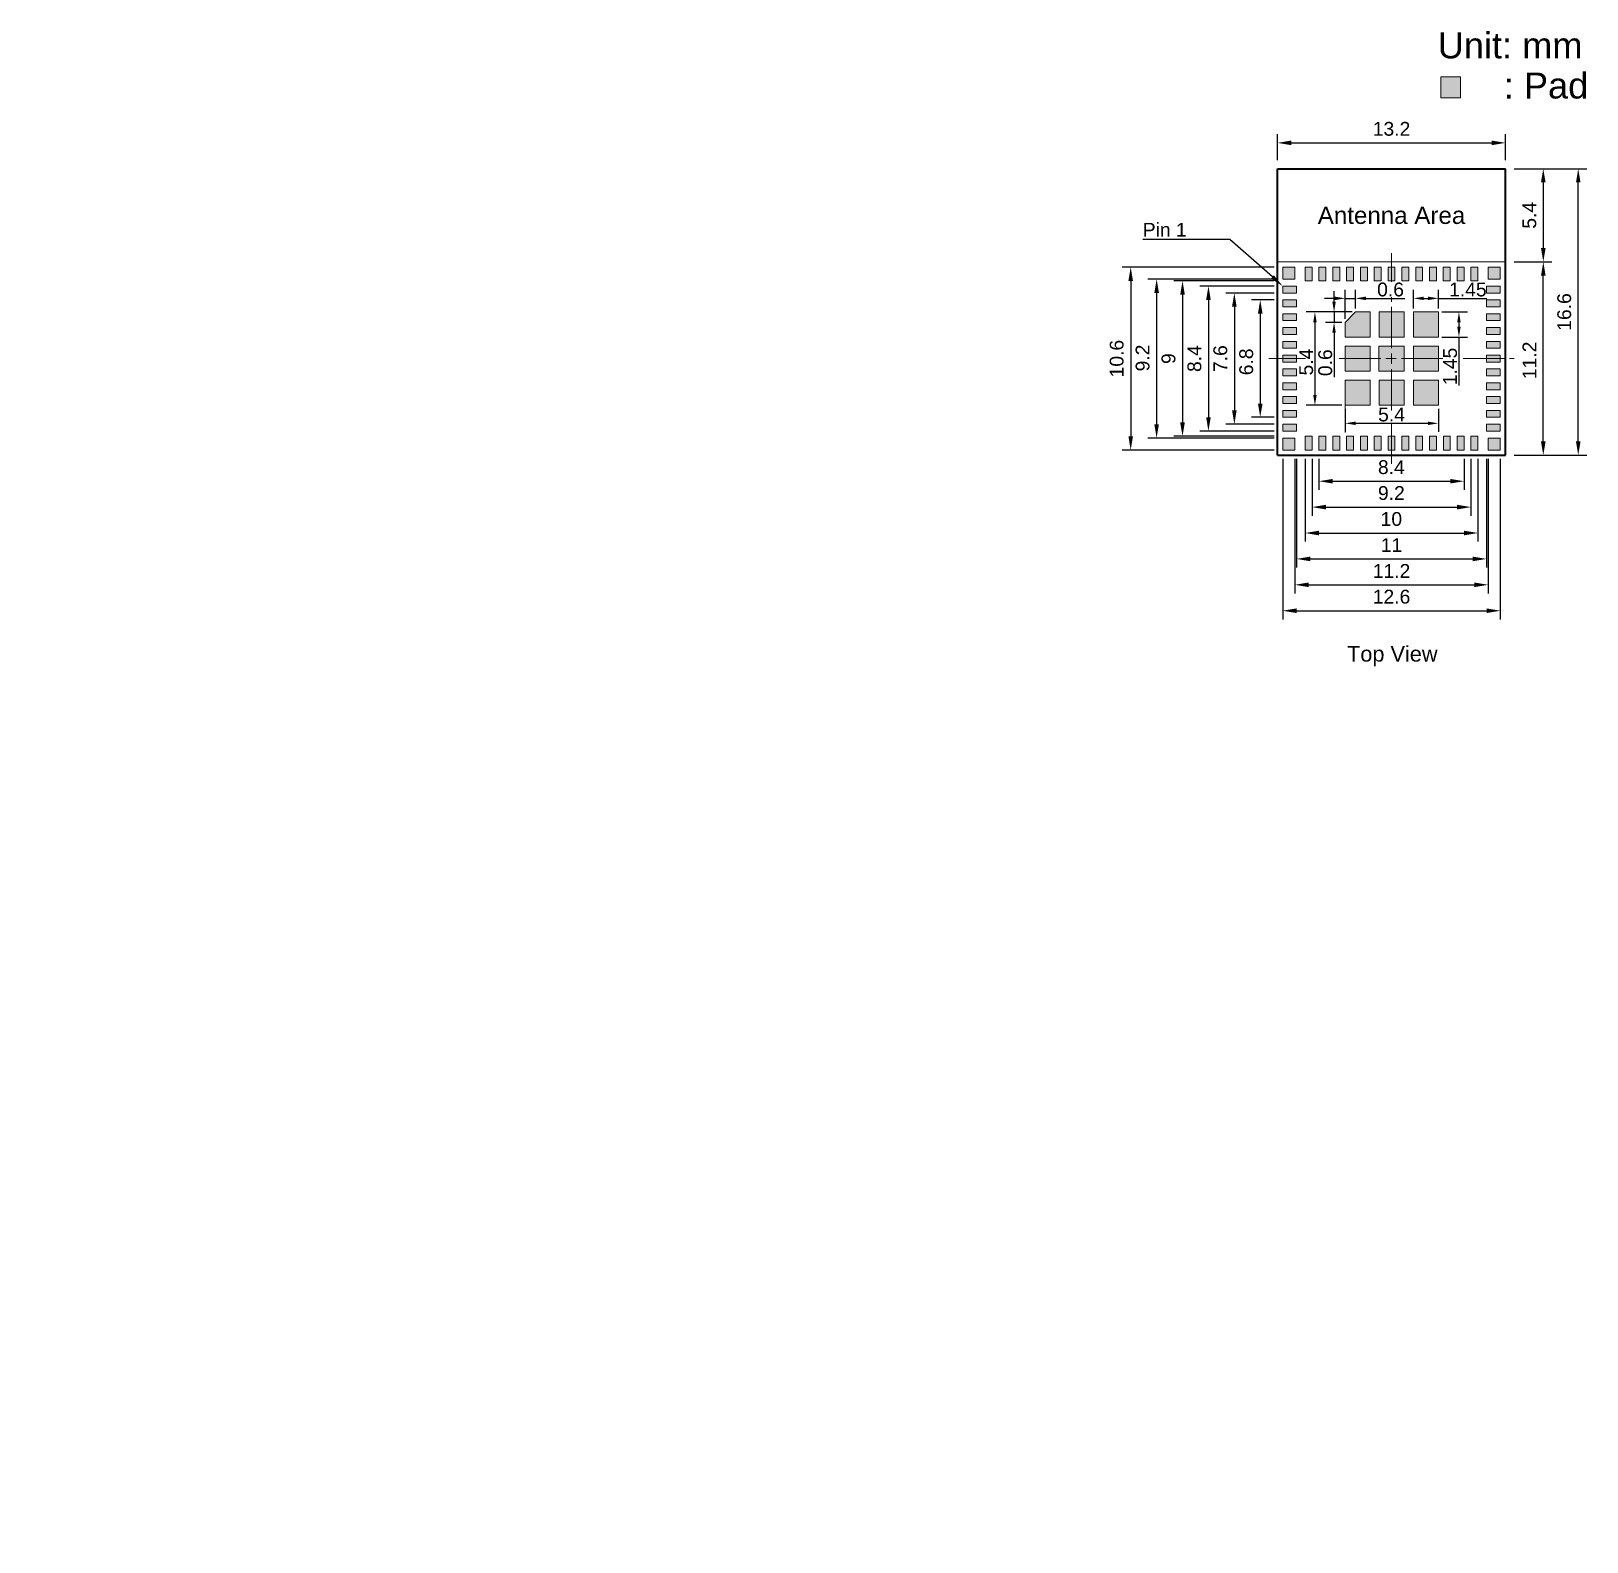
# Model space of a CAD drawing. Header units: millimetres. Extents: x 360 to 450, y -45 to 42.5.
import ezdxf
from ezdxf import colors
from ezdxf.entities.mleader import LeaderData, LeaderLine
from ezdxf.enums import TextEntityAlignment as Align
from ezdxf.math import Vec2, Vec3

# ---------------------------------------------------------------- set-up
doc = ezdxf.new("R2010")
doc.units = ezdxf.units.MM
doc.linetypes.add('ACAD_ISO08W100', pattern=[36, 24, -3, 6, -3])
doc.layers.get('0').update_dxf_attribs({"lineweight": 15})
for name, color, linetype, lineweight in [('DELETE', 10, 'Continuous', 15), ('Outline', 5, 'Continuous', 30), ('图框', 7, 'Continuous', 35), ('点划线', 250, 'ACAD_ISO08W100', 15), ('细实线', 250, 'Continuous', 15)]:
    doc.layers.add(name, color=color, linetype=linetype, lineweight=lineweight)
doc.styles.get("Standard").update_dxf_attribs({"font": 'arial.ttf'})
doc.dimstyles.new('ISO-25', dxfattribs={"dimtxt": 2.5, "dimasz": 2.5, "dimexe": 1.25, "dimexo": 0.1, "dimtad": 1, "dimdec": 3, "dimdsep": 46, "dimtxsty": 'Standard', "dimcen": 2.5, "dimadec": 0, "dimazin": 0, "dimtfac": 1, "dimtdec": 3, "dimtmove": 0, "dimatfit": 3, "dimfxl": 1, "dimarcsym": 0})
pattern_1 = [(0, (23.5165, 0), (0, 6.985), [5.08, -1.905]), (90, (23.5165, 0), (-6.985, 4e-16), [5.08, -1.905])]
pattern_2 = [(0, (23.5165, 0.842), (0, 6.985), [5.08, -1.905]), (90, (23.5165, 0.842), (-6.985, 4e-16), [5.08, -1.905])]
pattern_3 = [(0, (0, 0), (0, 6.985), [5.08, -1.905]), (90, (0, 0), (-6.985, 4e-16), [5.08, -1.905])]

msp = doc.modelspace()

# ---------------------------------------------------------------- texts
at = {"color": 7}
for s, p in [('Unit: mm', (441.4127, 40.9651)), (': Pad', (445.2383, 38.6415))]:
    msp.add_text(s, height=1.5, dxfattribs=at).set_placement(p)
msp.add_text('Antenna Area', height=1, dxfattribs=at).set_placement((438.7379, 31.8767), align=Align.MIDDLE_CENTER)
at = {"layer": '细实线', "insert": (438.7845, 6.3425), "char_height": 0.9, "attachment_point": 5}
msp.add_mtext_dynamic_manual_height_columns('Top View', width=17.860943, gutter_width=12.5, heights=[0], dxfattribs=at)

# ---------------------------------------------------------------- blocks, each defined once
blk = doc.blocks.new('*D111')
at = {"layer": 'Defpoints', "color": 0, "transparency": 16777216}
for p in [(433.738, 18.277), (443.738, 18.277), (443.738, 13.477)]:
    blk.add_point(p, dxfattribs=at)
at = {"layer": '细实线', "color": 7, "lineweight": -2, "transparency": 16777216}
for p, q in [((433.738, 17.777), (433.738, 12.977)), ((443.738, 17.777), (443.738, 12.977)), ((434.538, 13.477), (442.938, 13.477))]:
    blk.add_line(p, q, dxfattribs=at)
at = {"layer": '细实线', "color": 7, "transparency": 16777216}
for points in [[(434.538, 13.61), (434.538, 13.343), (433.738, 13.477)], [(442.938, 13.61), (442.938, 13.343), (443.738, 13.477)]]:
    blk.add_solid(points, dxfattribs=at)
at = {"layer": '细实线', "color": 7, "transparency": 16777216, "insert": (438.729, 14.285), "char_height": 0.8, "attachment_point": 5}
blk.add_mtext('10', dxfattribs=at)
blk = doc.blocks.new('*D112')
at = {"layer": 'Defpoints', "color": 0, "transparency": 16777216}
for p in [(432.438, 26.977), (431.138, 20.177), (432.438, 20.177)]:
    blk.add_point(p, dxfattribs=at)
at = {"layer": '细实线', "color": 7, "lineweight": -2, "transparency": 16777216}
for p, q in [((431.938, 26.977), (430.638, 26.977)), ((431.138, 26.177), (431.138, 20.977)), ((431.938, 20.177), (430.638, 20.177))]:
    blk.add_line(p, q, dxfattribs=at)
at = {"layer": '细实线', "color": 7, "transparency": 16777216}
for points in [[(431.005, 26.177), (431.271, 26.177), (431.138, 26.977)], [(431.005, 20.977), (431.271, 20.977), (431.138, 20.177)]]:
    blk.add_solid(points, dxfattribs=at)
at = {"layer": '细实线', "color": 7, "transparency": 16777216, "insert": (430.329, 23.389), "char_height": 0.8, "attachment_point": 5, "rotation": 90}
blk.add_mtext('6.8', dxfattribs=at)
blk = doc.blocks.new('*D113')
at = {"layer": 'Defpoints', "color": 0, "transparency": 16777216}
for p in [(432.438, 28.177), (425.138, 18.977), (432.438, 18.977)]:
    blk.add_point(p, dxfattribs=at)
at = {"layer": '细实线', "color": 7, "lineweight": -2, "transparency": 16777216}
for p, q in [((431.938, 28.177), (424.638, 28.177)), ((425.138, 27.377), (425.138, 19.777)), ((431.938, 18.977), (424.638, 18.977))]:
    blk.add_line(p, q, dxfattribs=at)
at = {"layer": '细实线', "color": 7, "transparency": 16777216}
for points in [[(425.005, 27.377), (425.271, 27.377), (425.138, 28.177)], [(425.005, 19.777), (425.271, 19.777), (425.138, 18.977)]]:
    blk.add_solid(points, dxfattribs=at)
at = {"layer": '细实线', "color": 7, "transparency": 16777216, "insert": (424.329, 23.612), "char_height": 0.8, "attachment_point": 5, "rotation": 90}
blk.add_mtext('9.2', dxfattribs=at)
blk = doc.blocks.new('*D114')
at = {"layer": 'Defpoints', "color": 0, "transparency": 16777216}
for p in [(445.338, 29.177), (447.526, 29.177), (445.338, 17.977)]:
    blk.add_point(p, dxfattribs=at)
at = {"layer": '细实线', "color": 7, "lineweight": -2, "transparency": 16777216}
for p, q in [((445.838, 29.177), (448.026, 29.177)), ((447.526, 18.777), (447.526, 28.377)), ((445.838, 17.977), (448.026, 17.977))]:
    blk.add_line(p, q, dxfattribs=at)
at = {"layer": '细实线', "color": 7, "transparency": 16777216}
for points in [[(447.392, 28.377), (447.659, 28.377), (447.526, 29.177)], [(447.392, 18.777), (447.659, 18.777), (447.526, 17.977)]]:
    blk.add_solid(points, dxfattribs=at)
at = {"layer": '细实线', "color": 7, "transparency": 16777216, "insert": (446.724, 23.477), "char_height": 0.8, "attachment_point": 5, "rotation": 90}
blk.add_mtext('11.2', dxfattribs=at)
blk = doc.blocks.new('*D105')
at = {"layer": 'Defpoints', "color": 0, "transparency": 16777216}
for p in [(436.653, 26.277), (435.412, 25.677), (436.053, 25.677)]:
    blk.add_point(p, dxfattribs=at)
at = {"layer": '细实线', "color": 7, "lineweight": -2, "transparency": 16777216}
for p, q in [((435.412, 26.877), (435.412, 27.477)), ((436.453, 26.277), (434.912, 26.277)), ((435.412, 26.277), (435.412, 25.677)), ((435.853, 25.677), (434.912, 25.677)), ((435.412, 25.077), (435.412, 22.511))]:
    blk.add_line(p, q, dxfattribs=at)
at = {"layer": '细实线', "color": 7, "transparency": 16777216}
for points in [[(435.312, 26.877), (435.512, 26.877), (435.412, 26.277)], [(435.312, 25.077), (435.512, 25.077), (435.412, 25.677)]]:
    blk.add_solid(points, dxfattribs=at)
at = {"layer": '细实线', "color": 7, "transparency": 16777216, "insert": (434.904, 23.339), "char_height": 0.8, "attachment_point": 5, "rotation": 90}
blk.add_mtext('0.6', dxfattribs=at)
blk = doc.blocks.new('*D115')
at = {"layer": 'Defpoints', "color": 0, "transparency": 16777216}
for p in [(432.438, 28.877), (423.638, 18.277), (432.438, 18.277)]:
    blk.add_point(p, dxfattribs=at)
at = {"layer": '细实线', "color": 7, "lineweight": -2, "transparency": 16777216}
for p, q in [((431.938, 28.877), (423.138, 28.877)), ((423.638, 28.077), (423.638, 19.077)), ((431.938, 18.277), (423.138, 18.277))]:
    blk.add_line(p, q, dxfattribs=at)
at = {"layer": '细实线', "color": 7, "transparency": 16777216}
for points in [[(423.505, 28.077), (423.771, 28.077), (423.638, 28.877)], [(423.505, 19.077), (423.771, 19.077), (423.638, 18.277)]]:
    blk.add_solid(points, dxfattribs=at)
at = {"layer": '细实线', "color": 7, "transparency": 16777216, "insert": (422.829, 23.577), "char_height": 0.8, "attachment_point": 5, "rotation": 90}
blk.add_mtext('10.6', dxfattribs=at)
blk = doc.blocks.new('*D116')
at = {"layer": 'Defpoints', "color": 0, "transparency": 16777216}
for p in [(434.138, 18.277), (443.338, 18.277), (443.338, 14.977)]:
    blk.add_point(p, dxfattribs=at)
at = {"layer": '细实线', "color": 7, "lineweight": -2, "transparency": 16777216}
for p, q in [((434.138, 17.777), (434.138, 14.477)), ((443.338, 17.777), (443.338, 14.477)), ((434.938, 14.977), (442.538, 14.977))]:
    blk.add_line(p, q, dxfattribs=at)
at = {"layer": '细实线', "color": 7, "transparency": 16777216}
for points in [[(434.938, 15.11), (434.938, 14.843), (434.138, 14.977)], [(442.538, 15.11), (442.538, 14.843), (443.338, 14.977)]]:
    blk.add_solid(points, dxfattribs=at)
at = {"layer": '细实线', "color": 7, "transparency": 16777216, "insert": (438.729, 15.785), "char_height": 0.8, "attachment_point": 5}
blk.add_mtext('9.2', dxfattribs=at)
blk = doc.blocks.new('*D117')
at = {"layer": 'Defpoints', "color": 0, "transparency": 16777216}
for p in [(432.438, 27.377), (429.638, 19.777), (432.438, 19.777)]:
    blk.add_point(p, dxfattribs=at)
at = {"layer": '细实线', "color": 7, "lineweight": -2, "transparency": 16777216}
for p, q in [((431.938, 27.377), (429.138, 27.377)), ((429.638, 26.577), (429.638, 20.577)), ((431.938, 19.777), (429.138, 19.777))]:
    blk.add_line(p, q, dxfattribs=at)
at = {"layer": '细实线', "color": 7, "transparency": 16777216}
for points in [[(429.505, 26.577), (429.771, 26.577), (429.638, 27.377)], [(429.505, 20.577), (429.771, 20.577), (429.638, 19.777)]]:
    blk.add_solid(points, dxfattribs=at)
at = {"layer": '细实线', "color": 7, "transparency": 16777216, "insert": (428.829, 23.577), "char_height": 0.8, "attachment_point": 5, "rotation": 90}
blk.add_mtext('7.6', dxfattribs=at)
blk = doc.blocks.new('*D118')
at = {"layer": 'Defpoints', "color": 0, "transparency": 16777216}
for p in [(432.438, 27.777), (428.138, 19.377), (432.438, 19.377)]:
    blk.add_point(p, dxfattribs=at)
at = {"layer": '细实线', "color": 7, "lineweight": -2, "transparency": 16777216}
for p, q in [((431.938, 27.777), (427.638, 27.777)), ((428.138, 26.977), (428.138, 20.177)), ((431.938, 19.377), (427.638, 19.377))]:
    blk.add_line(p, q, dxfattribs=at)
at = {"layer": '细实线', "color": 7, "transparency": 16777216}
for points in [[(428.005, 26.977), (428.271, 26.977), (428.138, 27.777)], [(428.005, 20.177), (428.271, 20.177), (428.138, 19.377)]]:
    blk.add_solid(points, dxfattribs=at)
at = {"layer": '细实线', "color": 7, "transparency": 16777216, "insert": (427.329, 23.577), "char_height": 0.8, "attachment_point": 5, "rotation": 90}
blk.add_mtext('8.4', dxfattribs=at)
blk = doc.blocks.new('*D106')
at = {"layer": 'Defpoints', "color": 0, "transparency": 16777216}
for p in [(436.055, 20.877), (441.455, 20.877), (441.455, 19.829)]:
    blk.add_point(p, dxfattribs=at)
at = {"layer": '细实线', "color": 7, "lineweight": -2, "transparency": 16777216}
for p, q in [((436.055, 20.677), (436.055, 19.329)), ((436.655, 19.829), (440.855, 19.829)), ((441.455, 20.677), (441.455, 19.329))]:
    blk.add_line(p, q, dxfattribs=at)
at = {"layer": '细实线', "color": 7, "transparency": 16777216}
for points in [[(436.655, 19.929), (436.655, 19.729), (436.055, 19.829)], [(440.855, 19.929), (440.855, 19.729), (441.455, 19.829)]]:
    blk.add_solid(points, dxfattribs=at)
at = {"layer": '细实线', "color": 7, "transparency": 16777216, "insert": (438.738, 20.336), "char_height": 0.8, "attachment_point": 5}
blk.add_mtext('5.4', dxfattribs=at)
blk = doc.blocks.new('*D107')
at = {"layer": 'Defpoints', "color": 0, "transparency": 16777216}
for p in [(433.238, 19.377), (444.238, 19.377), (444.238, 11.977)]:
    blk.add_point(p, dxfattribs=at)
at = {"layer": '细实线', "color": 7, "lineweight": -2, "transparency": 16777216}
for p, q in [((433.238, 17.777), (433.238, 11.477)), ((444.238, 17.777), (444.238, 11.477)), ((434.038, 11.977), (443.438, 11.977))]:
    blk.add_line(p, q, dxfattribs=at)
at = {"layer": '细实线', "color": 7, "transparency": 16777216}
for points in [[(434.038, 12.11), (434.038, 11.843), (433.238, 11.977)], [(443.438, 12.11), (443.438, 11.843), (444.238, 11.977)]]:
    blk.add_solid(points, dxfattribs=at)
at = {"layer": '细实线', "color": 7, "transparency": 16777216, "insert": (438.738, 12.778), "char_height": 0.8, "attachment_point": 5}
blk.add_mtext('11', dxfattribs=at)
blk = doc.blocks.new('*D119')
at = {"layer": 'Defpoints', "color": 0, "transparency": 16777216}
for p in [(432.438, 18.277), (445.038, 18.277), (445.038, 8.977)]:
    blk.add_point(p, dxfattribs=at)
at = {"layer": '细实线', "color": 7, "lineweight": -2, "transparency": 16777216}
for p, q in [((432.438, 17.777), (432.438, 8.477)), ((445.038, 17.777), (445.038, 8.477)), ((433.238, 8.977), (444.238, 8.977))]:
    blk.add_line(p, q, dxfattribs=at)
at = {"layer": '细实线', "color": 7, "transparency": 16777216}
for points in [[(433.238, 9.11), (433.238, 8.843), (432.438, 8.977)], [(444.238, 9.11), (444.238, 8.843), (445.038, 8.977)]]:
    blk.add_solid(points, dxfattribs=at)
at = {"layer": '细实线', "color": 7, "transparency": 16777216, "insert": (438.738, 9.785), "char_height": 0.8, "attachment_point": 5}
blk.add_mtext('12.6', dxfattribs=at)
blk = doc.blocks.new('*D120')
at = {"layer": 'Defpoints', "color": 0, "transparency": 16777216}
for p in [(434.538, 18.277), (442.938, 18.277), (442.938, 16.477)]:
    blk.add_point(p, dxfattribs=at)
at = {"layer": '细实线', "color": 7, "lineweight": -2, "transparency": 16777216}
for p, q in [((434.538, 17.777), (434.538, 15.977)), ((442.938, 17.777), (442.938, 15.977)), ((435.338, 16.477), (442.138, 16.477))]:
    blk.add_line(p, q, dxfattribs=at)
at = {"layer": '细实线', "color": 7, "transparency": 16777216}
for points in [[(435.338, 16.61), (435.338, 16.343), (434.538, 16.477)], [(442.138, 16.61), (442.138, 16.343), (442.938, 16.477)]]:
    blk.add_solid(points, dxfattribs=at)
at = {"layer": '细实线', "color": 7, "transparency": 16777216, "insert": (438.729, 17.285), "char_height": 0.8, "attachment_point": 5}
blk.add_mtext('8.4', dxfattribs=at)
blk = doc.blocks.new('*D121')
at = {"layer": 'Defpoints', "color": 0, "transparency": 16777216}
for p in [(445.338, 36.073), (432.138, 34.577), (445.338, 34.577)]:
    blk.add_point(p, dxfattribs=at)
at = {"layer": '细实线', "color": 7, "lineweight": -2, "transparency": 16777216}
for p, q in [((432.138, 35.077), (432.138, 36.573)), ((432.938, 36.073), (444.538, 36.073)), ((445.338, 35.077), (445.338, 36.573))]:
    blk.add_line(p, q, dxfattribs=at)
at = {"layer": '细实线', "color": 7, "transparency": 16777216}
for points in [[(432.938, 36.206), (432.938, 35.939), (432.138, 36.073)], [(444.538, 36.206), (444.538, 35.939), (445.338, 36.073)]]:
    blk.add_solid(points, dxfattribs=at)
at = {"layer": '细实线', "color": 7, "transparency": 16777216, "insert": (438.738, 36.881), "char_height": 0.8, "attachment_point": 5}
blk.add_mtext('13.2', dxfattribs=at)
blk = doc.blocks.new('*D122')
at = {"layer": 'Defpoints', "color": 0, "transparency": 16777216}
for p in [(445.338, 34.577), (449.549, 34.577), (445.338, 17.977)]:
    blk.add_point(p, dxfattribs=at)
at = {"layer": '细实线', "color": 7, "lineweight": -2, "transparency": 16777216}
for p, q in [((445.838, 34.577), (450.049, 34.577)), ((449.549, 18.777), (449.549, 33.777)), ((445.838, 17.977), (450.049, 17.977))]:
    blk.add_line(p, q, dxfattribs=at)
at = {"layer": '细实线', "color": 7, "transparency": 16777216}
for points in [[(449.416, 33.777), (449.682, 33.777), (449.549, 34.577)], [(449.416, 18.777), (449.682, 18.777), (449.549, 17.977)]]:
    blk.add_solid(points, dxfattribs=at)
at = {"layer": '细实线', "color": 7, "transparency": 16777216, "insert": (448.741, 26.277), "char_height": 0.8, "attachment_point": 5, "rotation": 90}
blk.add_mtext('16.6', dxfattribs=at)
blk = doc.blocks.new('*D123')
at = {"layer": 'Defpoints', "color": 0, "transparency": 16777216}
for p in [(441.455, 26.277), (441.455, 24.827), (442.642, 24.827)]:
    blk.add_point(p, dxfattribs=at)
at = {"layer": '细实线', "color": 7, "lineweight": -2, "transparency": 16777216}
for p, q in [((441.655, 26.277), (443.142, 26.277)), ((442.642, 25.677), (442.642, 25.427)), ((441.655, 24.827), (443.142, 24.827)), ((442.642, 24.827), (442.642, 22.018))]:
    blk.add_line(p, q, dxfattribs=at)
at = {"layer": '细实线', "color": 7, "transparency": 16777216}
for points in [[(442.542, 25.677), (442.742, 25.677), (442.642, 26.277)], [(442.542, 25.427), (442.742, 25.427), (442.642, 24.827)]]:
    blk.add_solid(points, dxfattribs=at)
at = {"layer": '细实线', "color": 7, "transparency": 16777216, "insert": (442.133, 23.122), "char_height": 0.8, "attachment_point": 5, "rotation": 90}
blk.add_mtext('1.45', dxfattribs=at)
blk = doc.blocks.new('*D124')
at = {"layer": 'Defpoints', "color": 0, "transparency": 16777216}
for p in [(436.653, 26.277), (434.305, 20.877), (436.055, 20.877)]:
    blk.add_point(p, dxfattribs=at)
at = {"layer": '细实线', "color": 7, "lineweight": -2, "transparency": 16777216}
for p, q in [((436.453, 26.277), (433.805, 26.277)), ((434.305, 25.677), (434.305, 21.477)), ((435.855, 20.877), (433.805, 20.877))]:
    blk.add_line(p, q, dxfattribs=at)
at = {"layer": '细实线', "color": 7, "transparency": 16777216}
for points in [[(434.205, 25.677), (434.405, 25.677), (434.305, 26.277)], [(434.205, 21.477), (434.405, 21.477), (434.305, 20.877)]]:
    blk.add_solid(points, dxfattribs=at)
at = {"layer": '细实线', "color": 7, "transparency": 16777216, "insert": (433.798, 23.377), "char_height": 0.8, "attachment_point": 5, "rotation": 90}
blk.add_mtext('5.4', dxfattribs=at)
blk = doc.blocks.new('*D125')
at = {"layer": 'Defpoints', "color": 0, "transparency": 16777216}
for p in [(441.455, 27.067), (440.005, 26.277), (441.455, 26.277)]:
    blk.add_point(p, dxfattribs=at)
at = {"layer": '细实线', "color": 7, "lineweight": -2, "transparency": 16777216}
for p, q in [((440.005, 26.477), (440.005, 27.567)), ((440.605, 27.067), (440.855, 27.067)), ((441.455, 26.477), (441.455, 27.567)), ((441.455, 27.067), (444.263, 27.067))]:
    blk.add_line(p, q, dxfattribs=at)
at = {"layer": '细实线', "color": 7, "transparency": 16777216}
for points in [[(440.605, 27.167), (440.605, 26.967), (440.005, 27.067)], [(440.855, 27.167), (440.855, 26.967), (441.455, 27.067)]]:
    blk.add_solid(points, dxfattribs=at)
at = {"layer": '细实线', "color": 7, "transparency": 16777216, "insert": (443.159, 27.575), "char_height": 0.8, "attachment_point": 5}
blk.add_mtext('1.45', dxfattribs=at)
blk = doc.blocks.new('*D126')
at = {"layer": 'Defpoints', "color": 0, "transparency": 16777216}
for p in [(436.653, 27.067), (436.653, 26.277), (436.053, 25.677)]:
    blk.add_point(p, dxfattribs=at)
at = {"layer": '细实线', "color": 7, "lineweight": -2, "transparency": 16777216}
for p, q in [((435.453, 27.067), (434.853, 27.067)), ((436.053, 25.877), (436.053, 27.567)), ((436.053, 27.067), (436.653, 27.067)), ((436.653, 26.477), (436.653, 27.567)), ((437.253, 27.067), (439.509, 27.067))]:
    blk.add_line(p, q, dxfattribs=at)
at = {"layer": '细实线', "color": 7, "transparency": 16777216}
for points in [[(435.453, 27.167), (435.453, 26.967), (436.053, 27.067)], [(437.253, 27.167), (437.253, 26.967), (436.653, 27.067)]]:
    blk.add_solid(points, dxfattribs=at)
at = {"layer": '细实线', "color": 7, "transparency": 16777216, "insert": (438.681, 27.575), "char_height": 0.8, "attachment_point": 5}
blk.add_mtext('0.6', dxfattribs=at)
blk = doc.blocks.new('*D108')
at = {"layer": 'Defpoints', "color": 0, "transparency": 16777216}
for p in [(433.138, 18.277), (444.338, 18.277), (444.338, 10.477)]:
    blk.add_point(p, dxfattribs=at)
at = {"layer": '细实线', "color": 7, "lineweight": -2, "transparency": 16777216}
for p, q in [((433.138, 17.777), (433.138, 9.977)), ((444.338, 17.777), (444.338, 9.977)), ((433.938, 10.477), (443.538, 10.477))]:
    blk.add_line(p, q, dxfattribs=at)
at = {"layer": '细实线', "color": 7, "transparency": 16777216}
for points in [[(433.938, 10.61), (433.938, 10.343), (433.138, 10.477)], [(443.538, 10.61), (443.538, 10.343), (444.338, 10.477)]]:
    blk.add_solid(points, dxfattribs=at)
at = {"layer": '细实线', "color": 7, "transparency": 16777216, "insert": (438.738, 11.278), "char_height": 0.8, "attachment_point": 5}
blk.add_mtext('11.2', dxfattribs=at)
blk = doc.blocks.new('*D109')
at = {"layer": 'Defpoints', "color": 0, "transparency": 16777216}
for p in [(433.738, 28.077), (426.638, 19.077), (433.738, 19.077)]:
    blk.add_point(p, dxfattribs=at)
at = {"layer": '细实线', "color": 7, "lineweight": -2, "transparency": 16777216}
for p, q in [((431.938, 28.077), (426.138, 28.077)), ((426.638, 27.277), (426.638, 19.877)), ((431.938, 19.077), (426.138, 19.077))]:
    blk.add_line(p, q, dxfattribs=at)
at = {"layer": '细实线', "color": 7, "transparency": 16777216}
for points in [[(426.504, 27.277), (426.771, 27.277), (426.638, 28.077)], [(426.504, 19.877), (426.771, 19.877), (426.638, 19.077)]]:
    blk.add_solid(points, dxfattribs=at)
at = {"layer": '细实线', "color": 7, "transparency": 16777216, "insert": (425.829, 23.577), "char_height": 0.8, "attachment_point": 5, "rotation": 90}
blk.add_mtext('9', dxfattribs=at)
blk = doc.blocks.new('*D110')
at = {"layer": 'Defpoints', "color": 0, "transparency": 16777216}
for p in [(445.338, 34.577), (445.338, 29.177), (447.526, 29.177)]:
    blk.add_point(p, dxfattribs=at)
at = {"layer": '细实线', "color": 7, "lineweight": -2, "transparency": 16777216}
for p, q in [((445.838, 34.577), (448.026, 34.577)), ((447.526, 33.777), (447.526, 29.977)), ((445.838, 29.177), (448.026, 29.177))]:
    blk.add_line(p, q, dxfattribs=at)
at = {"layer": '细实线', "color": 7, "transparency": 16777216}
for points in [[(447.392, 33.777), (447.659, 33.777), (447.526, 34.577)], [(447.392, 29.977), (447.659, 29.977), (447.526, 29.177)]]:
    blk.add_solid(points, dxfattribs=at)
at = {"layer": '细实线', "color": 7, "transparency": 16777216, "insert": (446.719, 31.877), "char_height": 0.8, "attachment_point": 5, "rotation": 90}
blk.add_mtext('5.4', dxfattribs=at)

# ---------------------------------------------------------------- dimensions: what is measured, and where the dimension line sits
at = {"layer": '细实线', "color": 7}
for base, p1, p2, override, picture, middle in [((445.3379, 36.0726), (432.1379, 34.5767), (445.3379, 34.5767), {"dimtxt": 0.8, "dimasz": 0.8, "dimexe": 0.5, "dimexo": 0.5, "dimgap": 0.4, "dimdec": 2, "dimclrd": 7, "dimclre": 7, "dimclrt": 7}, '*D121', (438.7379, 36.8814)), ((436.6528, 27.067), (436.0528, 25.6771), (436.6528, 26.2771), {"dimtxt": 0.8, "dimasz": 0.6, "dimexe": 0.5, "dimexo": 0.2, "dimgap": 0.1, "dimclrd": 7, "dimclre": 7, "dimclrt": 7}, '*D126', (438.6808, 27.5754)), ((444.3379, 10.4768), (433.1379, 18.2767), (444.3379, 18.2767), {"dimtxt": 0.8, "dimasz": 0.8, "dimexe": 0.5, "dimexo": 0.5, "dimgap": 0.4, "dimdec": 2, "dimclrd": 7, "dimclre": 7, "dimclrt": 7}, '*D108', (438.7379, 11.2784))]:
    dim = msp.add_linear_dim(base=base, p1=p1, p2=p2, dimstyle='ISO-25', override=override, dxfattribs=at)
    dim.commit()
    dim.dimension.update_dxf_attribs({"geometry": picture, "text_midpoint": middle})
for base, p1, p2, override, picture, middle in [((449.5491, 34.5767), (445.3379, 17.9767), (445.3379, 34.5767), {"dimtxt": 0.8, "dimasz": 0.8, "dimexe": 0.5, "dimexo": 0.5, "dimgap": 0.4, "dimclrd": 7, "dimclre": 7, "dimclrt": 7}, '*D122', (449.5491, 26.2767)), ((423.6378, 18.2767), (432.4379, 28.8767), (432.4379, 18.2767), {"dimtxt": 0.8, "dimasz": 0.8, "dimexe": 0.5, "dimexo": 0.5, "dimgap": 0.4, "dimdec": 2, "dimclrd": 7, "dimclre": 7, "dimclrt": 7}, '*D115', (423.6378, 23.5767)), ((447.5257, 29.1767), (445.3379, 17.9767), (445.3379, 29.1767), {"dimtxt": 0.8, "dimasz": 0.8, "dimexe": 0.5, "dimexo": 0.5, "dimgap": 0.4, "dimdec": 2, "dimclrd": 7, "dimclre": 7, "dimclrt": 7}, '*D114', (447.5257, 23.4766)), ((425.1379, 18.9767), (432.4379, 28.1767), (432.4379, 18.9767), {"dimtxt": 0.8, "dimasz": 0.8, "dimexe": 0.5, "dimexo": 0.5, "dimgap": 0.4, "dimdec": 2, "dimclrd": 7, "dimclre": 7, "dimclrt": 7}, '*D113', (425.1379, 23.6117)), ((428.1379, 19.3767), (432.4379, 27.7767), (432.4379, 19.3767), {"dimtxt": 0.8, "dimasz": 0.8, "dimexe": 0.5, "dimexo": 0.5, "dimgap": 0.4, "dimdec": 2, "dimclrd": 7, "dimclre": 7, "dimclrt": 7}, '*D118', (428.1379, 23.5767)), ((429.6379, 19.7767), (432.4379, 27.3767), (432.4379, 19.7767), {"dimtxt": 0.8, "dimasz": 0.8, "dimexe": 0.5, "dimexo": 0.5, "dimgap": 0.4, "dimdec": 2, "dimclrd": 7, "dimclre": 7, "dimclrt": 7}, '*D117', (429.6379, 23.5767)), ((435.4122, 25.6771), (436.6528, 26.2771), (436.0528, 25.6771), {"dimtxt": 0.8, "dimasz": 0.6, "dimexe": 0.5, "dimexo": 0.2, "dimgap": 0.1, "dimclrd": 7, "dimclre": 7, "dimclrt": 7}, '*D105', (435.4122, 23.3394)), ((431.1379, 20.1769), (432.4379, 26.9765), (432.4379, 20.1769), {"dimtxt": 0.8, "dimasz": 0.8, "dimexe": 0.5, "dimexo": 0.5, "dimgap": 0.4, "dimdec": 2, "dimclrd": 7, "dimclre": 7, "dimclrt": 7}, '*D112', (431.1379, 23.3891)), ((434.3048, 20.8767), (436.6528, 26.2771), (436.0546, 20.8767), {"dimtxt": 0.8, "dimasz": 0.6, "dimexe": 0.5, "dimexo": 0.2, "dimgap": 0.1, "dimclrd": 7, "dimclre": 7, "dimclrt": 7}, '*D124', (434.3048, 23.3767)), ((442.6416, 24.8267), (441.4546, 26.2767), (441.4546, 24.8267), {"dimtxt": 0.8, "dimasz": 0.6, "dimexe": 0.5, "dimexo": 0.2, "dimgap": 0.1, "dimclrd": 7, "dimclre": 7, "dimclrt": 7}, '*D123', (442.6416, 23.1223))]:
    dim = msp.add_linear_dim(base=base, p1=p1, p2=p2, angle=90, dimstyle='ISO-25', override=override, dxfattribs=at)
    dim.commit()
    dim.dimension.update_dxf_attribs({"geometry": picture, "text_midpoint": middle, "dimtype": 160})
for base, p1, p2, override, picture, middle in [((447.5257, 29.1767), (445.3379, 34.5767), (445.3379, 29.1767), {"dimtxt": 0.8, "dimasz": 0.8, "dimexe": 0.5, "dimexo": 0.5, "dimgap": 0.4, "dimclrd": 7, "dimclre": 7, "dimclrt": 7}, '*D110', (446.7189, 31.8767)), ((426.6376, 19.0767), (433.7379, 28.0767), (433.7379, 19.0767), {"dimtxt": 0.8, "dimasz": 0.8, "dimexe": 0.5, "dimexo": 1.8, "dimgap": 0.4, "dimdec": 2, "dimclrd": 7, "dimclre": 7, "dimclrt": 7}, '*D109', (425.8292, 23.5767))]:
    dim = msp.add_linear_dim(base=base, p1=p1, p2=p2, angle=90, dimstyle='ISO-25', override=override, dxfattribs=at)
    dim.commit()
    dim.dimension.update_dxf_attribs({"geometry": picture, "text_midpoint": middle})
for base, p1, p2, override, picture, middle in [((441.4546, 27.067), (440.0046, 26.2767), (441.4546, 26.2767), {"dimtxt": 0.8, "dimasz": 0.6, "dimexe": 0.5, "dimexo": 0.2, "dimgap": 0.1, "dimclrd": 7, "dimclre": 7, "dimclrt": 7}, '*D125', (443.1589, 27.067)), ((441.4546, 19.8291), (436.0546, 20.8767), (441.4546, 20.8767), {"dimtxt": 0.8, "dimasz": 0.6, "dimexe": 0.5, "dimexo": 0.2, "dimgap": 0.1, "dimclrd": 7, "dimclre": 7, "dimclrt": 7}, '*D106', (438.7379, 19.8291)), ((444.2379, 11.9767), (433.2379, 19.3767), (444.2379, 19.3766), {"dimtxt": 0.8, "dimasz": 0.8, "dimexe": 0.5, "dimexo": 1.6, "dimgap": 0.4, "dimdec": 2, "dimclrd": 7, "dimclre": 7, "dimclrt": 7}, '*D107', (438.7379, 11.9767)), ((445.0379, 8.9767), (432.4379, 18.2767), (445.0379, 18.2767), {"dimtxt": 0.8, "dimasz": 0.8, "dimexe": 0.5, "dimexo": 0.5, "dimgap": 0.4, "dimdec": 2, "dimclrd": 7, "dimclre": 7, "dimclrt": 7}, '*D119', (438.7379, 8.9767)), ((443.7381, 13.4767), (433.7379, 18.2767), (443.7381, 18.2767), {"dimtxt": 0.8, "dimasz": 0.8, "dimexe": 0.5, "dimexo": 0.5, "dimgap": 0.4, "dimdec": 2, "dimclrd": 7, "dimclre": 7, "dimclrt": 7}, '*D111', (438.7285, 13.4767)), ((443.3381, 14.9767), (434.1379, 18.2767), (443.3381, 18.2767), {"dimtxt": 0.8, "dimasz": 0.8, "dimexe": 0.5, "dimexo": 0.5, "dimgap": 0.4, "dimdec": 2, "dimclrd": 7, "dimclre": 7, "dimclrt": 7}, '*D116', (438.7285, 14.9767)), ((442.9381, 16.4767), (434.5381, 18.2767), (442.9381, 18.2767), {"dimtxt": 0.8, "dimasz": 0.8, "dimexe": 0.5, "dimexo": 0.5, "dimgap": 0.4, "dimdec": 2, "dimclrd": 7, "dimclre": 7, "dimclrt": 7}, '*D120', (438.7286, 16.4767))]:
    dim = msp.add_linear_dim(base=base, p1=p1, p2=p2, dimstyle='ISO-25', override=override, dxfattribs=at)
    dim.commit()
    dim.dimension.update_dxf_attribs({"geometry": picture, "text_midpoint": middle, "dimtype": 160})

# ---------------------------------------------------------------- hatches: boundary and pattern name
at = {"layer": 'Outline', "lineweight": 35, "true_color": 0x939598}
h = msp.add_hatch(dxfattribs=at)
h.set_pattern_fill('ANGLE', color=252)
h.set_pattern_definition([(0, (49.98, -1e-13), (0, 6.985), [5.08, -1.905]), (90, (49.98, -1e-13), (-6.985, 4e-16), [5.08, -1.905])])
h.paths.add_polyline_path([(386.2146, -40.8043, 1), (385.7146, -40.8043, 1)])
h = msp.add_hatch(dxfattribs=at)
h.set_pattern_fill('ANGLE', color=252)
h.set_pattern_definition([(0, (28.4944, 0.6365), (0, 6.985), [5.08, -1.905]), (90, (28.4944, 0.6365), (-6.985, 4e-16), [5.08, -1.905])])
h.paths.add_polyline_path([(386.9148, -42.1041, 1), (387.4148, -42.1041, 1)])
h = msp.add_hatch(dxfattribs=at)
h.set_pattern_fill('ANGLE', color=252)
h.set_pattern_definition(pattern_3)
h.paths.add_polyline_path([(388.115, -43.404, 1), (388.615, -43.404, 1)])
h = msp.add_hatch(dxfattribs=at)
h.set_pattern_fill('ANGLE', color=252)
h.set_pattern_definition([(0, (64.121, -7.7995), (0, 6.985), [5.08, -1.905]), (90, (64.121, -7.7995), (-6.985, 4e-16), [5.08, -1.905])])
h.paths.add_polyline_path([(389.327, -44.7038, 1), (389.827, -44.7038, 1)])
at = {"layer": '细实线'}
h = msp.add_hatch(color=7, dxfattribs=at)
h.dxf.hatch_style = 1
h.paths.add_polyline_path([(441.587, 38.6734), (442.7231, 38.6734), (442.7231, 39.8902), (441.587, 39.8902)])
at = {"layer": '细实线', "true_color": 0x000000}
h = msp.add_hatch(color=18, dxfattribs=at)
h.dxf.hatch_style = 1
h.paths.add_polyline_path([(433.7379, 28.0767), (434.1379, 28.0767), (434.1379, 28.8767), (433.7379, 28.8767)])
h.paths.add_polyline_path([(433.1379, 28.8767), (432.4379, 28.8767), (432.4379, 28.1767), (433.1379, 28.1767)])
h = msp.add_hatch(color=18, dxfattribs=at)
h.dxf.hatch_style = 1
h.paths.add_polyline_path([(434.9379, 28.8767), (434.5379, 28.8767), (434.5379, 28.0767), (434.9379, 28.0767)])
h.paths.add_polyline_path([(435.7379, 28.8767), (435.3379, 28.8767), (435.3379, 28.0767), (435.7379, 28.0767)])
h.paths.add_polyline_path([(436.5379, 28.8767), (436.1379, 28.8767), (436.1379, 28.0767), (436.5379, 28.0767)])
h.paths.add_polyline_path([(437.3379, 28.8767), (436.9379, 28.8767), (436.9379, 28.0767), (437.3379, 28.0767)])
h.paths.add_polyline_path([(438.1379, 28.8767), (437.7379, 28.8767), (437.7379, 28.0767), (438.1379, 28.0767)])
h.paths.add_polyline_path([(438.7379, 28.8767), (438.5379, 28.8767), (438.5379, 28.0767), (438.7379, 28.0767)])
h.paths.add_polyline_path([(438.9379, 28.8767), (438.7379, 28.8767), (438.7379, 28.0767), (438.9379, 28.0767)])
h.paths.add_polyline_path([(439.7379, 28.8767), (439.3379, 28.8767), (439.3379, 28.0767), (439.7379, 28.0767)])
h.paths.add_polyline_path([(440.5379, 28.8767), (440.1379, 28.8767), (440.1379, 28.0767), (440.5379, 28.0767)])
h.paths.add_polyline_path([(441.3379, 28.8767), (440.9379, 28.8767), (440.9379, 28.0767), (441.3379, 28.0767)])
h.paths.add_polyline_path([(442.1379, 28.8767), (441.7379, 28.8767), (441.7379, 28.0767), (442.1379, 28.0767)])
h.paths.add_polyline_path([(442.9379, 28.8767), (442.5379, 28.8767), (442.5379, 28.0767), (442.9379, 28.0767)])
h.paths.add_polyline_path([(443.7379, 28.8767), (443.3379, 28.8767), (443.3379, 28.0767), (443.7379, 28.0767)])
h.paths.add_polyline_path([(445.0379, 28.8767), (444.3379, 28.8767), (444.3379, 28.1767), (445.0379, 28.1767)])
h.paths.add_polyline_path([(445.0379, 27.7767), (444.2379, 27.7767), (444.2379, 27.3767), (445.0379, 27.3767)])
h.paths.add_polyline_path([(445.0379, 26.9767), (444.2379, 26.9767), (444.2379, 26.5767), (445.0379, 26.5767)])
h.paths.add_polyline_path([(445.0379, 26.1767), (444.2379, 26.1767), (444.2379, 25.7767), (445.0379, 25.7767)])
h.paths.add_polyline_path([(445.0379, 25.3769), (444.2379, 25.3769), (444.2379, 24.9769), (445.0379, 24.9769)])
h.paths.add_polyline_path([(445.0379, 24.5767), (444.2379, 24.5767), (444.2379, 24.1767), (445.0379, 24.1767)])
h.paths.add_polyline_path([(445.0379, 23.7765), (444.2379, 23.7765), (444.2379, 23.5767), (445.0379, 23.5767)])
h.paths.add_polyline_path([(445.0379, 23.5767), (444.2379, 23.5767), (444.2379, 23.3765), (445.0379, 23.3765)])
h.paths.add_polyline_path([(445.0379, 22.9767), (444.2379, 22.9767), (444.2379, 22.5767), (445.0379, 22.5767)])
h.paths.add_polyline_path([(445.0379, 22.1767), (444.2379, 22.1767), (444.2379, 21.7767), (445.0379, 21.7767)])
h.paths.add_polyline_path([(445.0379, 18.9767), (444.3379, 18.9767), (444.3379, 18.2767), (445.0379, 18.2767)])
h.paths.add_polyline_path([(445.0379, 19.7766), (444.2379, 19.7766), (444.2379, 19.3766), (445.0379, 19.3766)])
h.paths.add_polyline_path([(445.0379, 20.5767), (444.2379, 20.5767), (444.2379, 20.1767), (445.0379, 20.1767)])
h.paths.add_polyline_path([(445.0379, 21.3767), (444.2379, 21.3767), (444.2379, 20.9767), (445.0379, 20.9767)])
h = msp.add_hatch(color=18, dxfattribs=at)
h.dxf.hatch_style = 1
h.paths.add_polyline_path([(433.1379, 18.9767), (432.4379, 18.9767), (432.4379, 18.2767), (433.1379, 18.2767)])
h.paths.add_polyline_path([(433.2379, 19.7767), (432.4379, 19.7767), (432.4379, 19.3767), (433.2379, 19.3767)])
h.paths.add_polyline_path([(433.2379, 20.5769), (432.4379, 20.5769), (432.4379, 20.1769), (433.2379, 20.1769)])
h.paths.add_polyline_path([(433.2379, 21.3767), (432.4379, 21.3767), (432.4379, 20.9767), (433.2379, 20.9767)])
h.paths.add_polyline_path([(433.2379, 22.1767), (432.4379, 22.1767), (432.4379, 21.7767), (433.2379, 21.7767)])
h.paths.add_polyline_path([(433.2379, 22.9767), (432.4379, 22.9767), (432.4379, 22.5767), (433.2379, 22.5767)])
h.paths.add_polyline_path([(433.2379, 23.5767), (432.4379, 23.5767), (432.4379, 23.3767), (433.2379, 23.3767)])
h.paths.add_polyline_path([(433.2379, 23.7767), (432.4379, 23.7767), (432.4379, 23.5767), (433.2379, 23.5767)])
h.paths.add_polyline_path([(433.2379, 24.5767), (432.4379, 24.5767), (432.4379, 24.1767), (433.2379, 24.1767)])
h.paths.add_polyline_path([(433.2379, 25.3769), (432.4379, 25.3769), (432.4379, 24.9769), (433.2379, 24.9769)])
h.paths.add_polyline_path([(433.2379, 26.1767), (432.4379, 26.1767), (432.4379, 25.7767), (433.2379, 25.7767)])
h.paths.add_polyline_path([(433.2379, 26.9765), (432.4379, 26.9765), (432.4379, 26.5765), (433.2379, 26.5765)])
h.paths.add_polyline_path([(433.2379, 27.7767), (432.4379, 27.7767), (432.4379, 27.3767), (433.2379, 27.3767)])
h = msp.add_hatch(color=18, dxfattribs=at)
h.dxf.hatch_style = 1
h.paths.add_polyline_path([(437.5028, 26.2771), (436.6528, 26.2771), (436.0528, 25.6771), (436.0528, 24.8271), (437.5028, 24.8271)])
h.paths.add_polyline_path([(438.7379, 26.2767), (438.0296, 26.2767), (438.0296, 24.8267), (438.7379, 24.8267)])
h.paths.add_polyline_path([(439.4796, 26.2767), (438.7379, 26.2767), (438.7379, 24.8267), (439.4796, 24.8267)])
h.paths.add_polyline_path([(437.5046, 22.3267), (436.0546, 22.3267), (436.0546, 20.8767), (437.5046, 20.8767)])
h.paths.add_polyline_path([(438.7379, 22.3267), (438.0296, 22.3267), (438.0296, 20.8767), (438.7379, 20.8767)])
h.paths.add_polyline_path([(439.4796, 22.3267), (438.7379, 22.3267), (438.7379, 20.8767), (439.4796, 20.8767)])
h = msp.add_hatch(color=18, dxfattribs=at)
h.dxf.hatch_style = 1
h.paths.add_polyline_path([(437.5046, 24.3017), (436.0546, 24.3017), (436.0546, 22.8517), (437.5046, 22.8517)])
h.paths.add_polyline_path([(439.4629, 24.3017), (438.0129, 24.3017), (438.0129, 22.8517), (439.4629, 22.8517)])
h.paths.add_polyline_path([(441.4546, 24.3017), (440.0046, 24.3017), (440.0046, 22.8517), (441.4546, 22.8517)])
h.paths.add_polyline_path([(441.4546, 26.2767), (440.0046, 26.2767), (440.0046, 24.8267), (441.4546, 24.8267)])
h.paths.add_polyline_path([(441.4546, 22.3267), (440.0046, 22.3267), (440.0046, 20.8767), (441.4546, 20.8767)])
h = msp.add_hatch(dxfattribs=at)
h.set_pattern_fill('ANGLE', color=18)
h.set_pattern_definition(pattern_3)
h.paths.add_polyline_path([(444.3916, 23.2052), (443.5416, 23.2052), (442.9416, 22.6052), (442.9416, 21.7552), (444.3916, 21.7552)])
h.paths.add_polyline_path([(446.3684, 23.2048), (444.9184, 23.2048), (444.9184, 21.7548), (446.3684, 21.7548)])
h = msp.add_hatch(color=18, dxfattribs=at)
h.dxf.hatch_style = 1
h.paths.add_polyline_path([(434.1379, 19.0767), (433.7379, 19.0767), (433.7379, 18.2767), (434.1379, 18.2767)])
h.paths.add_polyline_path([(434.9381, 19.0767), (434.5381, 19.0767), (434.5381, 18.2767), (434.9381, 18.2767)])
h.paths.add_polyline_path([(435.7381, 19.0767), (435.3381, 19.0767), (435.3381, 18.2767), (435.7381, 18.2767)])
h.paths.add_polyline_path([(436.5381, 19.0767), (436.1381, 19.0767), (436.1381, 18.2767), (436.5381, 18.2767)])
h.paths.add_polyline_path([(437.3381, 19.0767), (436.9381, 19.0767), (436.9381, 18.2767), (437.3381, 18.2767)])
h.paths.add_polyline_path([(438.1381, 19.0767), (437.7381, 19.0767), (437.7381, 18.2767), (438.1381, 18.2767)])
h.paths.add_polyline_path([(438.7379, 19.0767), (438.5381, 19.0767), (438.5381, 18.2767), (438.7379, 18.2767)])
h.paths.add_polyline_path([(438.9381, 19.0767), (438.7379, 19.0767), (438.7379, 18.2767), (438.9381, 18.2767)])
h.paths.add_polyline_path([(439.7381, 19.0767), (439.3381, 19.0767), (439.3381, 18.2767), (439.7381, 18.2767)])
h.paths.add_polyline_path([(440.5381, 19.0767), (440.1381, 19.0767), (440.1381, 18.2767), (440.5381, 18.2767)])
h.paths.add_polyline_path([(441.3381, 19.0767), (440.9381, 19.0767), (440.9381, 18.2767), (441.3381, 18.2767)])
h.paths.add_polyline_path([(442.1381, 19.0767), (441.7381, 19.0767), (441.7381, 18.2767), (442.1381, 18.2767)])
h.paths.add_polyline_path([(442.9381, 19.0767), (442.5381, 19.0767), (442.5381, 18.2767), (442.9381, 18.2767)])
h.paths.add_polyline_path([(443.7381, 19.0767), (443.3381, 19.0767), (443.3381, 18.2767), (443.7381, 18.2767)])
h = msp.add_hatch(dxfattribs=at)
h.set_pattern_fill('ANGLE', color=18)
h.set_pattern_definition(pattern_3)
h.paths.add_polyline_path([(444.3934, 19.2548), (442.9434, 19.2548), (442.9434, 17.8048), (444.3934, 17.8048)])
h.paths.add_polyline_path([(446.3684, 19.2548), (444.9184, 19.2548), (444.9184, 17.8048), (446.3684, 17.8048)])
h = msp.add_hatch(dxfattribs=at)
h.set_pattern_fill('ANGLE', color=18)
h.set_pattern_definition([(0, (1.376, 0), (0, 6.985), [5.08, -1.905]), (90, (1.376, 0), (-6.985, 4e-16), [5.08, -1.905])])
h.paths.add_polyline_path([(359.9743, -36.9043, 1), (360.4743, -36.9043, 1)])
h = msp.add_hatch(dxfattribs=at)
h.set_pattern_fill('ANGLE', color=18)
h.set_pattern_definition([(0, (2.009, 0.001), (0, 6.985), [5.08, -1.905]), (90, (2.009, 0.001), (-6.985, 4e-16), [5.08, -1.905])])
h.paths.add_polyline_path([(361.0664, -36.9033, 1), (360.5664, -36.9033, 1)])
at = {"layer": '细实线'}
h = msp.add_hatch(dxfattribs=at)
h.set_pattern_fill('ANGLE', color=1)
h.set_pattern_definition([(0, (2.009, 0.843), (0, 6.985), [5.08, -1.905]), (90, (2.009, 0.843), (-6.985, 4e-16), [5.08, -1.905])])
h.paths.add_polyline_path([(361.0664, -36.9033, 1), (360.5664, -36.9033, 1)])
h = msp.add_hatch(dxfattribs=at)
h.set_pattern_fill('ANGLE', color=1)
h.set_pattern_definition([(0, (23.531, 0.842), (0, 6.985), [5.08, -1.905]), (90, (23.531, 0.842), (-6.985, 4e-16), [5.08, -1.905])])
h.paths.add_polyline_path([(382.5881, -36.9042, 1), (382.0881, -36.9042, 1)])
h = msp.add_hatch(dxfattribs=at)
h.set_pattern_fill('ANGLE', color=1)
h.set_pattern_definition([(0, (34.324, -0.097), (0, 6.985), [5.08, -1.905]), (90, (34.324, -0.097), (-6.985, 4e-16), [5.08, -1.905])])
h.paths.add_polyline_path([(382.1149, -36.9043, 1), (382.6149, -36.9043, 1)])
h = msp.add_hatch(dxfattribs=at)
h.set_pattern_fill('ANGLE', color=1)
h.set_pattern_definition([(0, (27.3755, 0.842), (0, 6.985), [5.08, -1.905]), (90, (27.3755, 0.842), (-6.985, 4e-16), [5.08, -1.905])])
h.paths.add_polyline_path([(382.1149, -36.9043, 1), (382.6149, -36.9043, 1)])
at = {"layer": '细实线', "true_color": 0x000000}
h = msp.add_hatch(dxfattribs=at)
h.set_pattern_fill('ANGLE', color=18)
h.set_pattern_definition(pattern_1)
h.paths.add_polyline_path([(382.1149, -36.9043, 1), (382.6149, -36.9043, 1)])
at = {"layer": '细实线'}
h = msp.add_hatch(dxfattribs=at)
h.set_pattern_fill('ANGLE', color=1)
h.set_pattern_definition(pattern_2)
h.paths.add_polyline_path([(382.6149, -36.9043, 1), (382.1149, -36.9043, 1)])
at = {"layer": '细实线', "true_color": 0x000000}
h = msp.add_hatch(dxfattribs=at)
h.set_pattern_fill('ANGLE', color=18)
h.set_pattern_definition(pattern_1)
h.paths.add_polyline_path([(382.1149, -36.9043, 1), (382.6149, -36.9043, 1)])
at = {"layer": '细实线'}
h = msp.add_hatch(dxfattribs=at)
h.set_pattern_fill('ANGLE', color=1)
h.set_pattern_definition(pattern_2)
h.paths.add_polyline_path([(382.6149, -36.9043, 1), (382.1149, -36.9043, 1)])
h = msp.add_hatch(dxfattribs=at)
h.set_pattern_fill('ANGLE', color=1)
h.set_pattern_definition([(0, (34.365, 1.3215), (0, 6.985), [5.08, -1.905]), (90, (34.365, 1.3215), (-6.985, 4e-16), [5.08, -1.905])])
h.paths.add_polyline_path([(393.4221, -36.9033, 1), (392.9221, -36.9033, 1)])
at = {"layer": '细实线', "true_color": 0x000000}
h = msp.add_hatch(dxfattribs=at)
h.set_pattern_fill('ANGLE', color=18)
h.set_pattern_definition([(0, (28.295, -5.208), (0, 6.985), [5.08, -1.905]), (90, (28.295, -5.208), (-6.985, 4e-16), [5.08, -1.905])])
h.paths.add_polyline_path([(386.893, -42.1121, 1), (387.393, -42.1121, 1)])

# ---------------------------------------------------------------- linework, layer by layer
at = {"layer": 'DELETE', "color": 0}
for p, q in [((432.1379, 29.1767), (445.3379, 29.1767)), ((436.0546, 24.3017), (436.0546, 22.8517)), ((437.5046, 24.3017), (436.0546, 24.3017)), ((436.0546, 24.3017), (436.0546, 24.3017)), ((436.0546, 22.8517), (437.5046, 22.8517)), ((440.0046, 22.3267), (440.0046, 22.3267)), ((440.0046, 22.3267), (440.0046, 20.8767)), ((441.4546, 22.3267), (440.0046, 22.3267)), ((441.4546, 20.8767), (441.4546, 22.3267)), ((440.0046, 20.8767), (441.4546, 20.8767))]:
    msp.add_line(p, q, dxfattribs=at)
for points in [[(432.4379, 28.8767), (433.1379, 28.8767), (433.1379, 28.1767), (432.4379, 28.1767)], [(433.7379, 28.0767), (434.1379, 28.0767), (434.1379, 28.8767), (433.7379, 28.8767)], [(434.5379, 28.0767), (434.9379, 28.0767), (434.9379, 28.8767), (434.5379, 28.8767)], [(435.3379, 28.0767), (435.7379, 28.0767), (435.7379, 28.8767), (435.3379, 28.8767)], [(436.1379, 28.0767), (436.5379, 28.0767), (436.5379, 28.8767), (436.1379, 28.8767)], [(436.9379, 28.0767), (437.3379, 28.0767), (437.3379, 28.8767), (436.9379, 28.8767)], [(437.7379, 28.0767), (438.1379, 28.0767), (438.1379, 28.8767), (437.7379, 28.8767)], [(438.5379, 28.0767), (438.9379, 28.0767), (438.9379, 28.8767), (438.5379, 28.8767)], [(439.3379, 28.0767), (439.7379, 28.0767), (439.7379, 28.8767), (439.3379, 28.8767)], [(440.1379, 28.0767), (440.5379, 28.0767), (440.5379, 28.8767), (440.1379, 28.8767)], [(440.9379, 28.0767), (441.3379, 28.0767), (441.3379, 28.8767), (440.9379, 28.8767)], [(441.7379, 28.0767), (442.1379, 28.0767), (442.1379, 28.8767), (441.7379, 28.8767)], [(442.5379, 28.0767), (442.9379, 28.0767), (442.9379, 28.8767), (442.5379, 28.8767)], [(443.3379, 28.0767), (443.7379, 28.0767), (443.7379, 28.8767), (443.3379, 28.8767)], [(444.3379, 28.8767), (445.0379, 28.8767), (445.0379, 28.1767), (444.3379, 28.1767)], [(432.4379, 27.3767), (432.4379, 27.7767), (433.2379, 27.7767), (433.2379, 27.3767)], [(444.2379, 27.3767), (444.2379, 27.7767), (445.0379, 27.7767), (445.0379, 27.3767)], [(432.4379, 26.5765), (432.4379, 26.9765), (433.2379, 26.9765), (433.2379, 26.5765)], [(432.4379, 25.7767), (432.4379, 26.1767), (433.2379, 26.1767), (433.2379, 25.7767)], [(436.0528, 24.8271), (437.5028, 24.8271), (437.5028, 26.2771), (436.6528, 26.2771), (436.0528, 25.6771)], [(438.0296, 26.2767), (438.0296, 24.8267), (439.4796, 24.8267), (439.4796, 26.2767), (438.0296, 26.2767)], [(444.2379, 26.5767), (444.2379, 26.9767), (445.0379, 26.9767), (445.0379, 26.5767)], [(444.2379, 25.7767), (444.2379, 26.1767), (445.0379, 26.1767), (445.0379, 25.7767)], [(432.4379, 24.9769), (432.4379, 25.3769), (433.2379, 25.3769), (433.2379, 24.9769)], [(444.2379, 24.9769), (444.2379, 25.3769), (445.0379, 25.3769), (445.0379, 24.9769)], [(432.4379, 24.1767), (432.4379, 24.5767), (433.2379, 24.5767), (433.2379, 24.1767)], [(444.2379, 24.1767), (444.2379, 24.5767), (445.0379, 24.5767), (445.0379, 24.1767)], [(432.4379, 23.3767), (432.4379, 23.7767), (433.2379, 23.7767), (433.2379, 23.3767)], [(444.2379, 23.3765), (444.2379, 23.7765), (445.0379, 23.7765), (445.0379, 23.3765)], [(432.4379, 22.5767), (432.4379, 22.9767), (433.2379, 22.9767), (433.2379, 22.5767)], [(444.2379, 22.5767), (444.2379, 22.9767), (445.0379, 22.9767), (445.0379, 22.5767)], [(432.4379, 21.7767), (432.4379, 22.1767), (433.2379, 22.1767), (433.2379, 21.7767)], [(436.0546, 22.3267), (436.0546, 20.8767), (437.5046, 20.8767), (437.5046, 22.3267), (436.0546, 22.3267)], [(438.0296, 22.3267), (438.0296, 20.8767), (439.4796, 20.8767), (439.4796, 22.3267), (438.0296, 22.3267)], [(444.2379, 21.7767), (444.2379, 22.1767), (445.0379, 22.1767), (445.0379, 21.7767)], [(432.4379, 20.9767), (432.4379, 21.3767), (433.2379, 21.3767), (433.2379, 20.9767)], [(444.2379, 20.9767), (444.2379, 21.3767), (445.0379, 21.3767), (445.0379, 20.9767)], [(432.4379, 20.1769), (432.4379, 20.5769), (433.2379, 20.5769), (433.2379, 20.1769)], [(444.2379, 20.1767), (444.2379, 20.5767), (445.0379, 20.5767), (445.0379, 20.1767)], [(432.4379, 19.3767), (432.4379, 19.7767), (433.2379, 19.7767), (433.2379, 19.3767)], [(432.4379, 18.9767), (433.1379, 18.9767), (433.1379, 18.2767), (432.4379, 18.2767)], [(433.7379, 18.2767), (434.1379, 18.2767), (434.1379, 19.0767), (433.7379, 19.0767)], [(434.5381, 18.2767), (434.9381, 18.2767), (434.9381, 19.0767), (434.5381, 19.0767)], [(435.3381, 18.2767), (435.7381, 18.2767), (435.7381, 19.0767), (435.3381, 19.0767)], [(436.1381, 18.2767), (436.5381, 18.2767), (436.5381, 19.0767), (436.1381, 19.0767)], [(436.9381, 18.2767), (437.3381, 18.2767), (437.3381, 19.0767), (436.9381, 19.0767)], [(437.7381, 18.2767), (438.1381, 18.2767), (438.1381, 19.0767), (437.7381, 19.0767)], [(438.5381, 18.2767), (438.9381, 18.2767), (438.9381, 19.0767), (438.5381, 19.0767)], [(439.3381, 18.2767), (439.7381, 18.2767), (439.7381, 19.0767), (439.3381, 19.0767)], [(440.1381, 18.2767), (440.5381, 18.2767), (440.5381, 19.0767), (440.1381, 19.0767)], [(440.9381, 18.2767), (441.3381, 18.2767), (441.3381, 19.0767), (440.9381, 19.0767)], [(441.7381, 18.2767), (442.1381, 18.2767), (442.1381, 19.0767), (441.7381, 19.0767)], [(442.5381, 18.2767), (442.9381, 18.2767), (442.9381, 19.0767), (442.5381, 19.0767)], [(443.3381, 18.2767), (443.7381, 18.2767), (443.7381, 19.0767), (443.3381, 19.0767)], [(444.2379, 19.3766), (444.2379, 19.7766), (445.0379, 19.7766), (445.0379, 19.3766)], [(444.3379, 18.9767), (445.0379, 18.9767), (445.0379, 18.2767), (444.3379, 18.2767)]]:
    msp.add_lwpolyline(points, close=True, dxfattribs=at)
at = {"layer": '图框'}
for p, q in [((432.1379, 17.9767), (432.1379, 34.5767)), ((432.1379, 34.5767), (445.3379, 34.5767)), ((445.3379, 17.9767), (445.3379, 34.5767)), ((432.1379, 17.9767), (445.3379, 17.9767))]:
    msp.add_line(p, q, dxfattribs=at)
at = {"layer": '点划线', "color": 7, "ltscale": 0.1}
for p, q in [((438.7379, 28.0217), (438.7379, 29.6767)), ((438.7379, 20.5733), (438.7379, 27.1339)), ((433.719, 23.5767), (433.7529, 23.5767)), ((435.7108, 23.5767), (441.6707, 23.5767)), ((441.6707, 23.5767), (441.7047, 23.5767)), ((442.8777, 23.5767), (445.8379, 23.5767)), ((438.7379, 17.4767), (438.7379, 19.775))]:
    msp.add_line(p, q, dxfattribs=at)
at = {"layer": '细实线', "color": 7}
for p, q in [((431.6379, 23.5767), (433.719, 23.5767)), ((436.0546, 20.8767), (436.0546, 19.2907))]:
    msp.add_line(p, q, dxfattribs=at)
at = {"layer": '细实线', "color": 18, "true_color": 0x000000}
msp.add_line((437.5046, 22.8517), (437.5046, 24.3017), dxfattribs=at)
at = {"layer": '细实线', "color": 7}
msp.add_lwpolyline([(441.587, 39.8902), (442.7231, 39.8902), (442.7231, 38.6734), (441.587, 38.6734)], close=True, dxfattribs=at)
at = {"layer": '细实线', "color": 18, "true_color": 0x000000}
for points in [[(440.0046, 26.2767), (440.0046, 24.8267), (441.4546, 24.8267), (441.4546, 26.2767), (440.0046, 26.2767)], [(438.0129, 24.3017), (438.0129, 22.8517), (439.4629, 22.8517), (439.4629, 24.3017), (438.0129, 24.3017)], [(440.0046, 24.3017), (440.0046, 22.8517), (441.4546, 22.8517), (441.4546, 24.3017), (440.0046, 24.3017)]]:
    msp.add_lwpolyline(points, close=True, dxfattribs=at)

msp.set_redraw_order([(e.dxf.handle, doc.entitydb.next_handle()) for e in msp.query("TEXT MTEXT ATTDEF DIMENSION ARC_DIMENSION")])  # texts and dimensions are drawn at this point

# ---------------------------------------------------------------- leaders
at = {"layer": '细实线', "color": 7}
ml = msp.add_multileader_mtext('Standard', dxfattribs=at)
ml.set_content('Pin 1', color=7)
ml.set_leader_properties(color=7)
ml.build(insert=Vec2(0, 0))
ml.multileader.update_dxf_attribs({"text_left_attachment_type": 6, "text_right_attachment_type": 6, "dogleg_length": 1.5, "arrow_head_size": 0.8})
ctx = ml.context
ctx.base_point, ctx.char_height, ctx.arrow_head_size, ctx.landing_gap_size, ctx.plane_origin = Vec3(423.624, 30.4802), 0.8, 0.8, 1, Vec3(432.4379, 27.7767)
ctx.left_attachment, ctx.right_attachment, ctx.text_align_type = 6, 6, 2
notes = []
notes.append((ctx, [(0, (1, 1, 0), (429.38, 30.4802), (-1, 0), 1.5, [(0, [(432.4379, 27.7767)], 0, [])])]))
ctx.mtext.insert, ctx.mtext.alignment, ctx.mtext.flow_direction = Vec3(426.88, 31.4402), 3, 5
for ctx, leaders in notes:
    for number, flags, end, landing, length, lines in leaders:
        leader = LeaderData()
        leader.index, (leader.has_last_leader_line, leader.has_dogleg_vector, leader.attachment_direction) = number, flags
        leader.last_leader_point, leader.dogleg_vector, leader.dogleg_length = Vec3(end), Vec3(landing), length
        for number, points, colour, breaks in lines:
            line = LeaderLine()
            line.index, line.vertices, line.color, line.breaks = number, Vec3.list(points), colors.encode_raw_color(colour), breaks
            leader.lines.append(line)
        ctx.leaders.append(leader)

doc.saveas('drawing.dxf')
